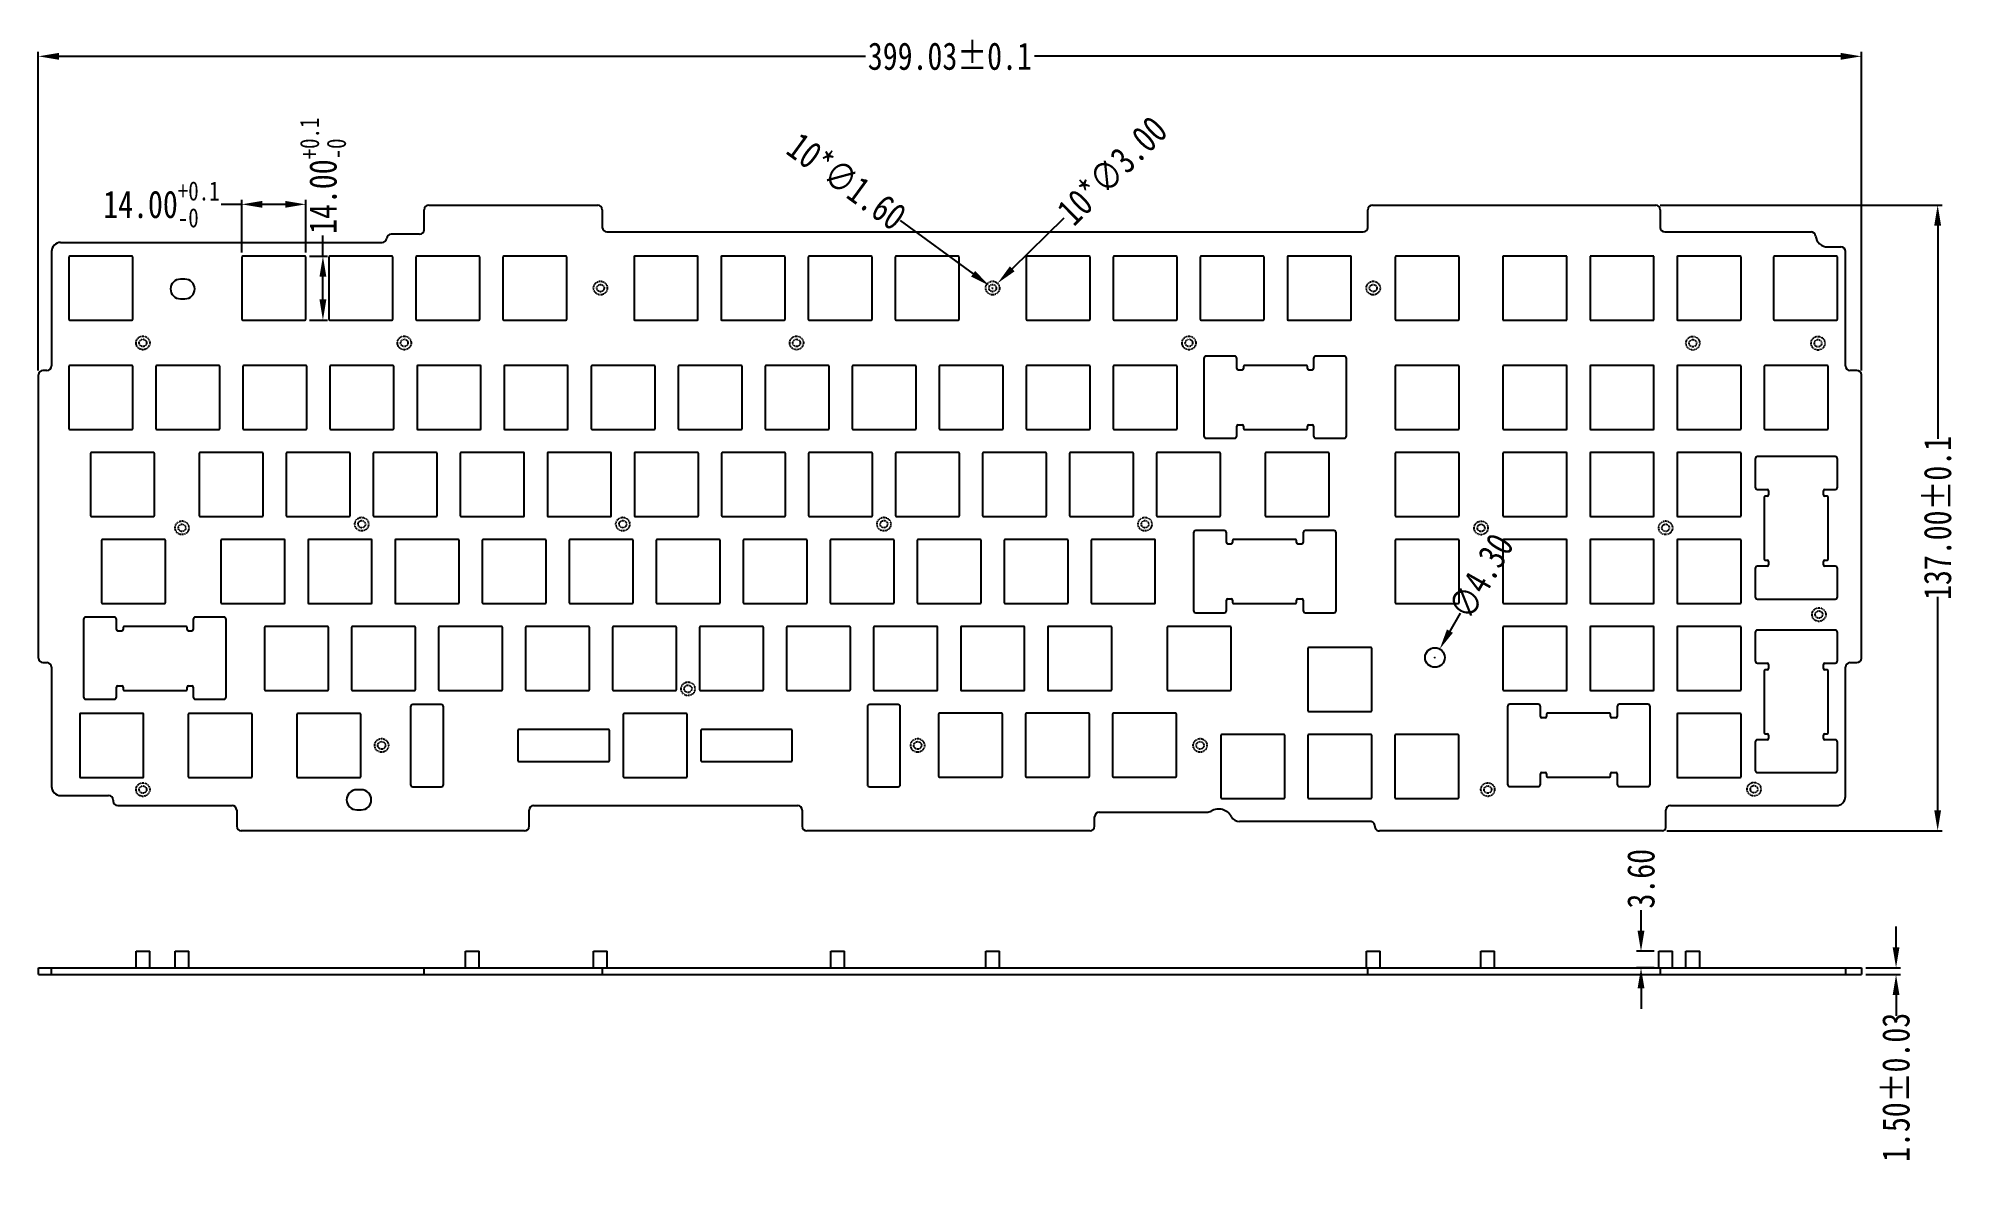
# Model space of a CAD drawing. Header units: inches. Extents: x 1519 to 1938, y 37 to 287.
import ezdxf

# ---------------------------------------------------------------- set-up
doc = ezdxf.new("R2010")
doc.units = ezdxf.units.IN
doc.header["$LTSCALE"] = 0.909449
doc.header["$MEASUREMENT"] = 0
doc.header["$PDMODE"] = 3
doc.header["$PDSIZE"] = 0.3125
doc.linetypes.add('HIDDEN', pattern=[0.2, 0.1, -0.1])
doc.linetypes.add('PHANTOM', pattern=[0.8, 0.45, -0.05, 0.1, -0.05, 0.1, -0.05])
doc.layers.get('0').update_dxf_attribs({"linetype": 'CONTINUOUS'})
doc.layers.get('Defpoints').update_dxf_attribs({"linetype": 'CONTINUOUS'})
doc.layers.add('DEFAULT_2', color=8, linetype='HIDDEN')
doc.layers.add('DEFAULT_3', color=7, linetype='PHANTOM')
doc.styles.get("Standard").update_dxf_attribs({"font": 'txt', "width": 0.8})
doc.dimstyles.get("Standard").update_dxf_attribs({"dimtxt": 6, "dimasz": 4.5, "dimexe": 1, "dimexo": 1, "dimgap": 0.09, "dimtad": 0, "dimzin": 1, "dimdsep": 46, "dimtxsty": 'Standard', "dimcen": 0.09, "dimclrd": 5, "dimclre": 5, "dimclrt": 1, "dimadec": 0, "dimazin": 0, "dimtp": 0.01, "dimtm": 0.01, "dimtfac": 1, "dimtofl": 0, "dimtmove": 0, "dimatfit": 3, "dimfxl": 1, "dimtolj": 1, "dimtzin": 4, "dimarcsym": 0})

msp = doc.modelspace()

# ---------------------------------------------------------------- blocks, each defined once
blk = doc.blocks.new('*D5')
at = {"layer": 'DEFAULT_3', "color": 3, "linetype": 'ByBlock', "lineweight": -2, "transparency": 16777216}
for p, q in [((1581.08, 239), (1581.08, 243.5)), ((1578.12, 239), (1582.08, 239)), ((1581.08, 229.5), (1581.08, 234.5)), ((1578.12, 225), (1582.08, 225))]:
    blk.add_line(p, q, dxfattribs=at)
at = {"layer": 'DEFAULT_3', "color": 3, "linetype": 'ByBlock', "transparency": 16777216}
for points in [[(1580.33, 234.5), (1581.83, 234.5), (1581.08, 239)], [(1580.33, 229.5), (1581.83, 229.5), (1581.08, 225)]]:
    blk.add_solid(points, dxfattribs=at)
at = {"layer": 'Defpoints', "color": 0, "linetype": 'ByBlock', "transparency": 16777216}
for p in [(1577.12, 239), (1581.08, 239), (1577.12, 225)]:
    blk.add_point(p, dxfattribs=at)
at = {"layer": 'DEFAULT_3', "color": 3, "linetype": 'ByBlock', "transparency": 16777216, "insert": (1581.08, 256.59), "char_height": 6, "attachment_point": 5, "rotation": 90}
blk.add_mtext('\\A1;14.00{\\H0.7x;\\S+0.1^ -0;}', dxfattribs=at)
blk = doc.blocks.new('*D6')
at = {"layer": 'DEFAULT_3', "color": 3, "linetype": 'ByBlock', "lineweight": -2, "transparency": 16777216}
for p, q in [((1563.32, 250.33), (1558.82, 250.33)), ((1563.32, 239.8), (1563.32, 251.33)), ((1572.82, 250.33), (1567.82, 250.33)), ((1577.32, 239.8), (1577.32, 251.33))]:
    blk.add_line(p, q, dxfattribs=at)
at = {"layer": 'DEFAULT_3', "color": 3, "linetype": 'ByBlock', "transparency": 16777216}
for points in [[(1567.82, 251.08), (1567.82, 249.58), (1563.32, 250.33)], [(1572.82, 251.08), (1572.82, 249.58), (1577.32, 250.33)]]:
    blk.add_solid(points, dxfattribs=at)
at = {"layer": 'Defpoints', "color": 0, "linetype": 'ByBlock', "transparency": 16777216}
for p in [(1563.32, 250.33), (1563.32, 238.8), (1577.32, 238.8)]:
    blk.add_point(p, dxfattribs=at)
at = {"layer": 'DEFAULT_3', "color": 3, "linetype": 'ByBlock', "transparency": 16777216, "insert": (1545.73, 250.33), "char_height": 6, "attachment_point": 5}
blk.add_mtext('\\A1;14.00{\\H0.7x;\\S+0.1^ -0;}', dxfattribs=at)
blk = doc.blocks.new('*D7')
at = {"layer": 'DEFAULT_3', "color": 3, "linetype": 'ByBlock', "lineweight": -2, "transparency": 16777216}
for p, q in [((1518.79, 213.97), (1518.79, 283.74)), ((1523.29, 282.74), (1699.82, 282.74)), ((1913.32, 282.74), (1736.8, 282.74)), ((1917.82, 213.97), (1917.82, 283.74))]:
    blk.add_line(p, q, dxfattribs=at)
at = {"layer": 'DEFAULT_3', "color": 3, "linetype": 'ByBlock', "transparency": 16777216}
for points in [[(1523.29, 283.49), (1523.29, 281.99), (1518.79, 282.74)], [(1913.32, 283.49), (1913.32, 281.99), (1917.82, 282.74)]]:
    blk.add_solid(points, dxfattribs=at)
at = {"layer": 'Defpoints', "color": 0, "linetype": 'ByBlock', "transparency": 16777216}
for p in [(1917.82, 282.74), (1518.79, 212.97), (1917.82, 212.97)]:
    blk.add_point(p, dxfattribs=at)
at = {"layer": 'DEFAULT_3', "color": 3, "linetype": 'ByBlock', "transparency": 16777216, "insert": (1718.31, 282.74), "char_height": 6, "attachment_point": 5}
blk.add_mtext('\\A1;399.03%%P0.1', dxfattribs=at)
blk = doc.blocks.new('*D8')
at = {"layer": 'DEFAULT_3', "color": 3, "linetype": 'ByBlock', "lineweight": -2, "transparency": 16777216}
for p, q in [((1707.42, 246.81), (1723.39, 235.13)), ((1727.58, 232), (1727.76, 232)), ((1727.67, 231.91), (1727.67, 232.09))]:
    blk.add_line(p, q, dxfattribs=at)
at = {"layer": 'DEFAULT_3', "color": 3, "linetype": 'ByBlock', "transparency": 16777216}
blk.add_solid([(1723.84, 235.73), (1722.95, 234.52), (1727.03, 232.47)], dxfattribs=at)
at = {"layer": 'Defpoints', "color": 0, "linetype": 'ByBlock', "transparency": 16777216}
for p in [(1727.03, 232.47), (1728.32, 231.53)]:
    blk.add_point(p, dxfattribs=at)
at = {"layer": 'DEFAULT_3', "color": 3, "linetype": 'ByBlock', "transparency": 16777216, "insert": (1695.72, 255.35), "char_height": 6, "attachment_point": 5, "rotation": 323.844}
blk.add_mtext('\\A1;10*∅1.60', dxfattribs=at)
blk = doc.blocks.new('*D9')
at = {"layer": 'DEFAULT_3', "color": 3, "linetype": 'ByBlock', "lineweight": -2, "transparency": 16777216}
for p, q in [((1743.22, 247.28), (1731.95, 236.21)), ((1727.58, 232), (1727.76, 232)), ((1727.67, 231.91), (1727.67, 232.09))]:
    blk.add_line(p, q, dxfattribs=at)
at = {"layer": 'DEFAULT_3', "color": 3, "linetype": 'ByBlock', "transparency": 16777216}
blk.add_solid([(1731.43, 236.74), (1732.48, 235.67), (1728.74, 233.05)], dxfattribs=at)
at = {"layer": 'Defpoints', "color": 0, "linetype": 'ByBlock', "transparency": 16777216}
for p in [(1726.6, 230.95), (1728.74, 233.05)]:
    blk.add_point(p, dxfattribs=at)
at = {"layer": 'DEFAULT_3', "color": 3, "linetype": 'ByBlock', "transparency": 16777216, "insert": (1753.84, 257.72), "char_height": 6, "attachment_point": 5, "rotation": 44.5072}
blk.add_mtext('\\A1;10*∅3.00', dxfattribs=at)
blk = doc.blocks.new('*D10')
at = {"layer": 'DEFAULT_3', "color": 3, "linetype": 'ByBlock', "lineweight": -2, "transparency": 16777216}
for p, q in [((1829.98, 160.8), (1827.76, 156.88)), ((1824.38, 151.1), (1824.56, 151.1)), ((1824.47, 151.01), (1824.47, 151.19))]:
    blk.add_line(p, q, dxfattribs=at)
at = {"layer": 'DEFAULT_3', "color": 3, "linetype": 'ByBlock', "transparency": 16777216}
blk.add_solid([(1827.11, 157.25), (1828.41, 156.51), (1825.54, 152.97)], dxfattribs=at)
at = {"layer": 'Defpoints', "color": 0, "linetype": 'ByBlock', "transparency": 16777216}
for p in [(1825.54, 152.97), (1823.41, 149.23)]:
    blk.add_point(p, dxfattribs=at)
at = {"layer": 'DEFAULT_3', "color": 3, "linetype": 'ByBlock', "transparency": 16777216, "insert": (1834.57, 168.87), "char_height": 6, "attachment_point": 5, "rotation": 60.3942}
blk.add_mtext('\\A1;∅4.30', dxfattribs=at)
blk = doc.blocks.new('*D11')
at = {"layer": 'DEFAULT_3', "color": 3, "linetype": 'ByBlock', "lineweight": -2, "transparency": 16777216}
for p, q in [((1873.81, 250.15), (1935.52, 250.15)), ((1934.52, 245.65), (1934.52, 198.95)), ((1934.52, 117.66), (1934.52, 164.37)), ((1875.26, 113.16), (1935.52, 113.16))]:
    blk.add_line(p, q, dxfattribs=at)
at = {"layer": 'DEFAULT_3', "color": 3, "linetype": 'ByBlock', "transparency": 16777216}
for points in [[(1933.77, 245.65), (1935.27, 245.65), (1934.52, 250.15)], [(1933.77, 117.66), (1935.27, 117.66), (1934.52, 113.16)]]:
    blk.add_solid(points, dxfattribs=at)
at = {"layer": 'Defpoints', "color": 0, "linetype": 'ByBlock', "transparency": 16777216}
for p in [(1872.81, 250.15), (1934.52, 250.15), (1874.26, 113.16)]:
    blk.add_point(p, dxfattribs=at)
at = {"layer": 'DEFAULT_3', "color": 3, "linetype": 'ByBlock', "transparency": 16777216, "insert": (1934.52, 181.66), "char_height": 6, "attachment_point": 5, "rotation": 90}
blk.add_mtext('\\A1;137.00%%P0.1', dxfattribs=at)
blk = doc.blocks.new('*D12')
at = {"layer": 'DEFAULT_3', "color": 3, "linetype": 'ByBlock', "lineweight": -2, "transparency": 16777216}
for p, q in [((1925.41, 87.67), (1925.41, 92.17)), ((1918.82, 83.17), (1926.41, 83.17)), ((1918.82, 81.67), (1926.41, 81.67)), ((1925.41, 77.17), (1925.41, 72.67))]:
    blk.add_line(p, q, dxfattribs=at)
at = {"layer": 'DEFAULT_3', "color": 3, "linetype": 'ByBlock', "transparency": 16777216}
for points in [[(1924.66, 87.67), (1926.16, 87.67), (1925.41, 83.17)], [(1924.66, 77.17), (1926.16, 77.17), (1925.41, 81.67)]]:
    blk.add_solid(points, dxfattribs=at)
at = {"layer": 'Defpoints', "color": 0, "linetype": 'ByBlock', "transparency": 16777216}
for p in [(1917.82, 83.17), (1917.82, 81.67), (1925.41, 81.67)]:
    blk.add_point(p, dxfattribs=at)
at = {"layer": 'DEFAULT_3', "color": 3, "linetype": 'ByBlock', "transparency": 16777216, "insert": (1925.41, 56.98), "char_height": 6, "attachment_point": 5, "rotation": 90}
blk.add_mtext('\\A1;1.50%%P0.03', dxfattribs=at)
blk = doc.blocks.new('*D13')
at = {"layer": 'DEFAULT_3', "color": 3, "linetype": 'ByBlock', "lineweight": -2, "transparency": 16777216}
for p, q in [((1869.59, 91.27), (1869.59, 95.77)), ((1872.47, 86.77), (1868.59, 86.77)), ((1872.47, 83.17), (1868.59, 83.17)), ((1869.59, 78.67), (1869.59, 74.17))]:
    blk.add_line(p, q, dxfattribs=at)
at = {"layer": 'DEFAULT_3', "color": 3, "linetype": 'ByBlock', "transparency": 16777216}
for points in [[(1868.84, 91.27), (1870.34, 91.27), (1869.59, 86.77)], [(1868.84, 78.67), (1870.34, 78.67), (1869.59, 83.17)]]:
    blk.add_solid(points, dxfattribs=at)
at = {"layer": 'Defpoints', "color": 0, "linetype": 'ByBlock', "transparency": 16777216}
for p in [(1869.59, 86.77), (1873.47, 86.77), (1873.47, 83.17)]:
    blk.add_point(p, dxfattribs=at)
at = {"layer": 'DEFAULT_3', "color": 3, "linetype": 'ByBlock', "transparency": 16777216, "insert": (1869.59, 102.66), "char_height": 6, "attachment_point": 5, "rotation": 90}
blk.add_mtext('\\A1;3.60', dxfattribs=at)

# ---------------------------------------------------------------- dimensions: what is measured, and where the dimension line sits
at = {"layer": 'DEFAULT_3', "linetype": 'ByBlock'}
for base, p1, p2, text, picture, middle in [((1917.824, 282.743), (1518.793, 212.974), (1917.824, 212.974), '<>%%P0.1', '*D7', (1718.309, 282.743)), ((1563.324, 250.331), (1577.324, 238.802), (1563.324, 238.802), '<>{\\H0.7x;\\S+0.1^ -0;}', '*D6', (1545.734, 250.331))]:
    dim = msp.add_linear_dim(base=base, p1=p1, p2=p2, text=text, dimstyle='Standard', override={"dimclrd": 3, "dimclre": 3, "dimclrt": 3, "dimtfillclr": 256}, dxfattribs=at)
    dim.commit()
    dim.dimension.update_dxf_attribs({"geometry": picture, "text_midpoint": middle})
dim = msp.add_linear_dim(base=(1581.08, 239.002), p1=(1577.124, 225.002), p2=(1577.124, 239.002), angle=90, text='<>{\\H0.7x;\\S+0.1^ -0;}', dimstyle='Standard', override={"dimclrd": 3, "dimclre": 3, "dimclrt": 3, "dimtfillclr": 256}, dxfattribs=at)
dim.commit()
dim.dimension.update_dxf_attribs({"geometry": '*D5', "text_midpoint": (1581.08, 256.592), "dimtype": 160})
for p1, p2, picture, middle in [((1726.604, 230.951), (1728.744, 233.054), '*D9', (1753.837, 257.719)), ((1728.32, 231.53), (1727.028, 232.474), '*D8', (1695.717, 255.354))]:
    dim = msp.add_diameter_dim_2p(p1=p1, p2=p2, text='10*<>', dimstyle='Standard', override={"dimclrd": 3, "dimclre": 3, "dimclrt": 3, "dimtfillclr": 256}, dxfattribs=at)
    dim.commit()
    dim.dimension.update_dxf_attribs({"geometry": picture, "text_midpoint": middle, "dimtype": 163})
for base, p1, p2, text, picture, middle in [((1934.52, 250.154), (1874.257, 113.158), (1872.807, 250.154), '<>%%P0.1', '*D11', (1934.52, 181.656)), ((1925.405, 81.675), (1917.824, 83.175), (1917.824, 81.675), '<>%%P0.03', '*D12', (1925.405, 56.985))]:
    dim = msp.add_linear_dim(base=base, p1=p1, p2=p2, angle=90, text=text, dimstyle='Standard', override={"dimclrd": 3, "dimclre": 3, "dimclrt": 3, "dimtfillclr": 256}, dxfattribs=at)
    dim.commit()
    dim.dimension.update_dxf_attribs({"geometry": picture, "text_midpoint": middle})
dim = msp.add_diameter_dim_2p(p1=(1823.412, 149.233), p2=(1825.536, 152.972), dimstyle='Standard', override={"dimclrd": 3, "dimclre": 3, "dimclrt": 3, "dimtfillclr": 256}, dxfattribs=at)
dim.commit()
dim.dimension.update_dxf_attribs({"geometry": '*D10', "text_midpoint": (1834.572, 168.874)})
dim = msp.add_linear_dim(base=(1869.591, 86.775), p1=(1873.474, 83.175), p2=(1873.474, 86.775), angle=90, dimstyle='Standard', override={"dimclrd": 3, "dimclre": 3, "dimclrt": 3, "dimtfillclr": 256}, dxfattribs=at)
dim.commit()
dim.dimension.update_dxf_attribs({"geometry": '*D13', "text_midpoint": (1869.591, 102.665)})

# ---------------------------------------------------------------- linework, layer by layer
at = {"color": 7, "linetype": 'Continuous'}
for p, q in [((1603.239, 244.784), (1603.239, 249.154)), ((1604.239, 250.154), (1641.239, 250.154)), ((1642.239, 249.154), (1642.239, 245.284)), ((1809.807, 245.284), (1809.807, 249.154)), ((1810.807, 250.154), (1872.807, 250.154)), ((1873.807, 249.154), (1873.807, 245.284)), ((1602.239, 243.784), (1596.037, 243.784)), ((1643.239, 244.284), (1808.807, 244.284)), ((1874.807, 244.284), (1906.796, 244.284)), ((1521.674, 239.984), (1521.674, 214.974)), ((1523.674, 241.984), (1594.047, 241.984)), ((1910.473, 241.002), (1913.324, 241.002)), ((1914.324, 214.974), (1914.324, 240.002)), ((1525.474, 238.802), (1525.474, 225.202)), ((1539.274, 239.002), (1525.674, 239.002)), ((1539.474, 225.202), (1539.474, 238.802)), ((1563.324, 238.802), (1563.324, 225.202)), ((1577.124, 239.002), (1563.524, 239.002)), ((1577.324, 225.202), (1577.324, 238.802)), ((1582.374, 238.802), (1582.374, 225.202)), ((1596.174, 239.002), (1582.574, 239.002)), ((1596.374, 225.202), (1596.374, 238.802)), ((1601.424, 238.802), (1601.424, 225.202)), ((1615.224, 239.002), (1601.624, 239.002)), ((1615.424, 225.202), (1615.424, 238.802)), ((1620.474, 238.802), (1620.474, 225.202)), ((1634.274, 239.002), (1620.674, 239.002)), ((1634.474, 225.202), (1634.474, 238.802)), ((1649.174, 238.802), (1649.174, 225.202)), ((1662.974, 239.002), (1649.374, 239.002)), ((1663.174, 225.202), (1663.174, 238.802)), ((1668.224, 238.802), (1668.224, 225.202)), ((1682.024, 239.002), (1668.424, 239.002)), ((1682.224, 225.202), (1682.224, 238.802)), ((1687.274, 238.802), (1687.274, 225.202)), ((1701.074, 239.002), (1687.474, 239.002)), ((1701.274, 225.202), (1701.274, 238.802)), ((1706.324, 238.802), (1706.324, 225.202)), ((1720.124, 239.002), (1706.524, 239.002)), ((1720.324, 225.202), (1720.324, 238.802)), ((1735.024, 238.802), (1735.024, 225.202)), ((1748.824, 239.002), (1735.224, 239.002)), ((1749.024, 225.202), (1749.024, 238.802)), ((1754.074, 238.802), (1754.074, 225.202)), ((1767.874, 239.002), (1754.274, 239.002)), ((1768.074, 225.202), (1768.074, 238.802)), ((1773.124, 238.802), (1773.124, 225.202)), ((1786.924, 239.002), (1773.324, 239.002)), ((1787.124, 225.202), (1787.124, 238.802)), ((1792.174, 238.802), (1792.174, 225.202)), ((1805.974, 239.002), (1792.374, 239.002)), ((1806.174, 225.202), (1806.174, 238.802)), ((1815.774, 238.802), (1815.774, 225.202)), ((1829.574, 239.002), (1815.974, 239.002)), ((1829.774, 225.202), (1829.774, 238.802)), ((1853.374, 239.002), (1839.374, 239.002)), ((1839.374, 239.002), (1839.374, 225.002)), ((1853.374, 225.002), (1853.374, 239.002)), ((1872.424, 239.002), (1858.424, 239.002)), ((1858.424, 239.002), (1858.424, 225.002)), ((1872.424, 225.002), (1872.424, 239.002)), ((1877.474, 238.802), (1877.474, 225.202)), ((1891.274, 239.002), (1877.674, 239.002)), ((1891.474, 225.202), (1891.474, 238.802)), ((1898.574, 238.802), (1898.574, 225.202)), ((1912.374, 239.002), (1898.774, 239.002)), ((1912.574, 225.202), (1912.574, 238.802)), ((1550.874, 233.952), (1549.874, 233.952)), ((1549.874, 229.652), (1550.874, 229.652)), ((1525.674, 225.002), (1539.274, 225.002)), ((1563.524, 225.002), (1577.124, 225.002)), ((1582.574, 225.002), (1596.174, 225.002)), ((1601.624, 225.002), (1615.224, 225.002)), ((1620.674, 225.002), (1634.274, 225.002)), ((1649.374, 225.002), (1662.974, 225.002)), ((1668.424, 225.002), (1682.024, 225.002)), ((1687.474, 225.002), (1701.074, 225.002)), ((1706.524, 225.002), (1720.124, 225.002)), ((1735.224, 225.002), (1748.824, 225.002)), ((1754.274, 225.002), (1767.874, 225.002)), ((1773.324, 225.002), (1786.924, 225.002)), ((1792.374, 225.002), (1805.974, 225.002)), ((1815.974, 225.002), (1829.574, 225.002)), ((1839.374, 225.002), (1853.374, 225.002)), ((1858.424, 225.002), (1872.424, 225.002)), ((1877.674, 225.002), (1891.274, 225.002)), ((1898.774, 225.002), (1912.374, 225.002)), ((1525.474, 214.852), (1525.474, 201.252)), ((1539.274, 215.052), (1525.674, 215.052)), ((1539.474, 201.252), (1539.474, 214.852)), ((1544.524, 214.852), (1544.524, 201.252)), ((1558.324, 215.052), (1544.724, 215.052)), ((1558.524, 201.252), (1558.524, 214.852)), ((1563.574, 214.852), (1563.574, 201.252)), ((1577.374, 215.052), (1563.774, 215.052)), ((1577.574, 201.252), (1577.574, 214.852)), ((1582.624, 214.852), (1582.624, 201.252)), ((1596.424, 215.052), (1582.824, 215.052)), ((1596.624, 201.252), (1596.624, 214.852)), ((1601.674, 214.852), (1601.674, 201.252)), ((1615.474, 215.052), (1601.874, 215.052)), ((1615.674, 201.252), (1615.674, 214.852)), ((1620.724, 214.852), (1620.724, 201.252)), ((1634.524, 215.052), (1620.924, 215.052)), ((1634.724, 201.252), (1634.724, 214.852)), ((1639.774, 214.852), (1639.774, 201.252)), ((1653.574, 215.052), (1639.974, 215.052)), ((1653.774, 201.252), (1653.774, 214.852)), ((1658.824, 214.852), (1658.824, 201.252)), ((1672.624, 215.052), (1659.024, 215.052)), ((1672.824, 201.252), (1672.824, 214.852)), ((1677.874, 214.852), (1677.874, 201.252)), ((1691.674, 215.052), (1678.074, 215.052)), ((1691.874, 201.252), (1691.874, 214.852)), ((1696.924, 214.852), (1696.924, 201.252)), ((1710.724, 215.052), (1697.124, 215.052)), ((1710.924, 201.252), (1710.924, 214.852)), ((1715.974, 214.852), (1715.974, 201.252)), ((1729.774, 215.052), (1716.174, 215.052)), ((1729.974, 201.252), (1729.974, 214.852)), ((1735.024, 214.852), (1735.024, 201.252)), ((1748.824, 215.052), (1735.224, 215.052)), ((1749.024, 201.252), (1749.024, 214.852)), ((1754.074, 214.852), (1754.074, 201.252)), ((1767.874, 215.052), (1754.274, 215.052)), ((1768.074, 201.252), (1768.074, 214.852)), ((1773.916, 216.611), (1773.916, 199.611)), ((1780.616, 217.111), (1774.416, 217.111)), ((1781.116, 214.352), (1781.116, 216.611)), ((1782.294, 214.052), (1781.416, 214.052)), ((1782.594, 214.852), (1782.594, 214.352)), ((1796.394, 215.052), (1782.794, 215.052)), ((1796.594, 214.352), (1796.594, 214.852)), ((1797.616, 214.052), (1796.894, 214.052)), ((1797.916, 216.611), (1797.916, 214.352)), ((1804.616, 217.111), (1798.416, 217.111)), ((1805.116, 199.611), (1805.116, 216.611)), ((1815.774, 214.852), (1815.774, 201.252)), ((1829.574, 215.052), (1815.974, 215.052)), ((1829.774, 201.252), (1829.774, 214.852)), ((1839.374, 214.852), (1839.374, 201.252)), ((1853.174, 215.052), (1839.574, 215.052)), ((1853.374, 201.252), (1853.374, 214.852)), ((1858.424, 214.852), (1858.424, 201.252)), ((1872.224, 215.052), (1858.624, 215.052)), ((1872.424, 201.252), (1872.424, 214.852)), ((1877.474, 214.852), (1877.474, 201.252)), ((1891.274, 215.052), (1877.674, 215.052)), ((1891.474, 201.252), (1891.474, 214.852)), ((1896.524, 214.852), (1896.524, 201.252)), ((1910.324, 215.052), (1896.724, 215.052)), ((1910.524, 201.252), (1910.524, 214.852)), ((1518.793, 150.974), (1518.793, 212.974)), ((1520.674, 213.974), (1519.793, 213.974)), ((1916.824, 213.974), (1915.324, 213.974)), ((1917.824, 150.974), (1917.824, 212.974)), ((1781.116, 199.611), (1781.116, 201.752)), ((1781.416, 202.052), (1782.294, 202.052)), ((1782.594, 201.752), (1782.594, 201.252)), ((1796.594, 201.252), (1796.594, 201.752)), ((1796.894, 202.052), (1797.616, 202.052)), ((1797.916, 201.752), (1797.916, 199.611)), ((1525.674, 201.052), (1539.274, 201.052)), ((1544.724, 201.052), (1558.324, 201.052)), ((1563.774, 201.052), (1577.374, 201.052)), ((1582.824, 201.052), (1596.424, 201.052)), ((1601.874, 201.052), (1615.474, 201.052)), ((1620.924, 201.052), (1634.524, 201.052)), ((1639.974, 201.052), (1653.574, 201.052)), ((1659.024, 201.052), (1672.624, 201.052)), ((1678.074, 201.052), (1691.674, 201.052)), ((1697.124, 201.052), (1710.724, 201.052)), ((1716.174, 201.052), (1729.774, 201.052)), ((1735.224, 201.052), (1748.824, 201.052)), ((1754.274, 201.052), (1767.874, 201.052)), ((1774.416, 199.111), (1780.616, 199.111)), ((1782.794, 201.052), (1796.394, 201.052)), ((1798.416, 199.111), (1804.616, 199.111)), ((1815.974, 201.052), (1829.574, 201.052)), ((1839.574, 201.052), (1853.174, 201.052)), ((1858.624, 201.052), (1872.224, 201.052)), ((1877.674, 201.052), (1891.274, 201.052)), ((1896.724, 201.052), (1910.324, 201.052)), ((1530.239, 195.802), (1530.239, 182.202)), ((1544.039, 196.002), (1530.439, 196.002)), ((1544.239, 182.202), (1544.239, 195.802)), ((1554.004, 195.802), (1554.004, 182.202)), ((1567.804, 196.002), (1554.204, 196.002)), ((1568.004, 182.202), (1568.004, 195.802)), ((1573.054, 195.802), (1573.054, 182.202)), ((1586.854, 196.002), (1573.254, 196.002)), ((1587.054, 182.202), (1587.054, 195.802)), ((1592.104, 195.802), (1592.104, 182.202)), ((1605.904, 196.002), (1592.304, 196.002)), ((1606.104, 182.202), (1606.104, 195.802)), ((1611.154, 195.802), (1611.154, 182.202)), ((1624.954, 196.002), (1611.354, 196.002)), ((1625.154, 182.202), (1625.154, 195.802)), ((1630.204, 195.802), (1630.204, 182.202)), ((1644.004, 196.002), (1630.404, 196.002)), ((1644.204, 182.202), (1644.204, 195.802)), ((1649.254, 195.802), (1649.254, 182.202)), ((1663.054, 196.002), (1649.454, 196.002)), ((1663.254, 182.202), (1663.254, 195.802)), ((1668.304, 195.802), (1668.304, 182.202)), ((1682.104, 196.002), (1668.504, 196.002)), ((1682.304, 182.202), (1682.304, 195.802)), ((1687.354, 195.802), (1687.354, 182.202)), ((1701.154, 196.002), (1687.554, 196.002)), ((1701.354, 182.202), (1701.354, 195.802)), ((1706.404, 195.802), (1706.404, 182.202)), ((1720.204, 196.002), (1706.604, 196.002)), ((1720.404, 182.202), (1720.404, 195.802)), ((1725.454, 195.802), (1725.454, 182.202)), ((1739.254, 196.002), (1725.654, 196.002)), ((1739.454, 182.202), (1739.454, 195.802)), ((1744.504, 195.802), (1744.504, 182.202)), ((1758.304, 196.002), (1744.704, 196.002)), ((1758.504, 182.202), (1758.504, 195.802)), ((1763.554, 195.802), (1763.554, 182.202)), ((1777.354, 196.002), (1763.754, 196.002)), ((1777.554, 182.202), (1777.554, 195.802)), ((1787.324, 195.802), (1787.324, 182.202)), ((1801.124, 196.002), (1787.524, 196.002)), ((1801.324, 182.202), (1801.324, 195.802)), ((1815.774, 195.802), (1815.774, 182.202)), ((1829.574, 196.002), (1815.974, 196.002)), ((1829.774, 182.202), (1829.774, 195.802)), ((1839.374, 195.802), (1839.374, 182.202)), ((1853.174, 196.002), (1839.574, 196.002)), ((1853.374, 182.202), (1853.374, 195.802)), ((1858.424, 195.802), (1858.424, 182.202)), ((1872.224, 196.002), (1858.624, 196.002)), ((1872.424, 182.202), (1872.424, 195.802)), ((1877.474, 195.802), (1877.474, 182.202)), ((1891.274, 196.002), (1877.674, 196.002)), ((1891.474, 182.202), (1891.474, 195.802)), ((1894.583, 194.593), (1894.583, 188.393)), ((1912.083, 195.093), (1895.083, 195.093)), ((1912.583, 188.393), (1912.583, 194.593)), ((1895.083, 187.893), (1897.224, 187.893)), ((1896.524, 186.215), (1896.524, 172.615)), ((1897.224, 186.415), (1896.724, 186.415)), ((1897.524, 187.593), (1897.524, 186.715)), ((1909.524, 186.715), (1909.524, 187.593)), ((1909.824, 187.893), (1912.083, 187.893)), ((1910.324, 186.415), (1909.824, 186.415)), ((1910.524, 172.615), (1910.524, 186.215)), ((1530.439, 182.002), (1544.039, 182.002)), ((1554.204, 182.002), (1567.804, 182.002)), ((1573.254, 182.002), (1586.854, 182.002)), ((1592.304, 182.002), (1605.904, 182.002)), ((1611.354, 182.002), (1624.954, 182.002)), ((1630.404, 182.002), (1644.004, 182.002)), ((1649.454, 182.002), (1663.054, 182.002)), ((1668.504, 182.002), (1682.104, 182.002)), ((1687.554, 182.002), (1701.154, 182.002)), ((1706.604, 182.002), (1720.204, 182.002)), ((1725.654, 182.002), (1739.254, 182.002)), ((1744.704, 182.002), (1758.304, 182.002)), ((1763.754, 182.002), (1777.354, 182.002)), ((1787.524, 182.002), (1801.124, 182.002)), ((1815.974, 182.002), (1829.574, 182.002)), ((1839.574, 182.002), (1853.174, 182.002)), ((1858.624, 182.002), (1872.224, 182.002)), ((1877.674, 182.002), (1891.274, 182.002)), ((1532.624, 176.752), (1532.624, 163.152)), ((1546.424, 176.952), (1532.824, 176.952)), ((1546.624, 163.152), (1546.624, 176.752)), ((1558.769, 176.752), (1558.769, 163.152)), ((1572.569, 176.952), (1558.969, 176.952)), ((1572.769, 163.152), (1572.769, 176.752)), ((1577.819, 176.752), (1577.819, 163.152)), ((1591.619, 176.952), (1578.019, 176.952)), ((1591.819, 163.152), (1591.819, 176.752)), ((1596.869, 176.752), (1596.869, 163.152)), ((1610.669, 176.952), (1597.069, 176.952)), ((1610.869, 163.152), (1610.869, 176.752)), ((1615.919, 176.752), (1615.919, 163.152)), ((1629.719, 176.952), (1616.119, 176.952)), ((1629.919, 163.152), (1629.919, 176.752)), ((1634.969, 176.752), (1634.969, 163.152)), ((1648.769, 176.952), (1635.169, 176.952)), ((1648.969, 163.152), (1648.969, 176.752)), ((1654.019, 176.752), (1654.019, 163.152)), ((1667.819, 176.952), (1654.219, 176.952)), ((1668.019, 163.152), (1668.019, 176.752)), ((1673.069, 176.752), (1673.069, 163.152)), ((1686.869, 176.952), (1673.269, 176.952)), ((1687.069, 163.152), (1687.069, 176.752)), ((1692.119, 176.752), (1692.119, 163.152)), ((1705.919, 176.952), (1692.319, 176.952)), ((1706.119, 163.152), (1706.119, 176.752)), ((1711.169, 176.752), (1711.169, 163.152)), ((1724.969, 176.952), (1711.369, 176.952)), ((1725.169, 163.152), (1725.169, 176.752)), ((1730.219, 176.752), (1730.219, 163.152)), ((1744.019, 176.952), (1730.419, 176.952)), ((1744.219, 163.152), (1744.219, 176.752)), ((1749.269, 176.752), (1749.269, 163.152)), ((1763.069, 176.952), (1749.469, 176.952)), ((1763.269, 163.152), (1763.269, 176.752)), ((1771.657, 178.394), (1771.657, 161.394)), ((1778.357, 178.894), (1772.157, 178.894)), ((1778.857, 176.252), (1778.857, 178.394)), ((1780.179, 176.752), (1780.179, 176.252)), ((1793.979, 176.952), (1780.379, 176.952)), ((1794.179, 176.252), (1794.179, 176.752)), ((1795.657, 178.394), (1795.657, 176.252)), ((1802.357, 178.894), (1796.157, 178.894)), ((1802.857, 161.394), (1802.857, 178.394)), ((1815.774, 176.752), (1815.774, 163.152)), ((1829.574, 176.952), (1815.974, 176.952)), ((1829.774, 163.152), (1829.774, 176.752)), ((1839.374, 176.752), (1839.374, 163.152)), ((1853.174, 176.952), (1839.574, 176.952)), ((1853.374, 163.152), (1853.374, 176.752)), ((1858.424, 176.752), (1858.424, 163.152)), ((1872.224, 176.952), (1858.624, 176.952)), ((1872.424, 163.152), (1872.424, 176.752)), ((1877.474, 176.752), (1877.474, 163.152)), ((1891.274, 176.952), (1877.674, 176.952)), ((1891.474, 163.152), (1891.474, 176.752)), ((1779.879, 175.952), (1779.157, 175.952)), ((1795.357, 175.952), (1794.479, 175.952)), ((1896.724, 172.415), (1897.224, 172.415)), ((1897.524, 172.115), (1897.524, 171.393)), ((1909.524, 171.393), (1909.524, 172.115)), ((1909.824, 172.415), (1910.324, 172.415)), ((1894.583, 170.593), (1894.583, 164.393)), ((1897.224, 171.093), (1895.083, 171.093)), ((1912.083, 171.093), (1909.824, 171.093)), ((1912.583, 164.393), (1912.583, 170.593)), ((1779.157, 163.952), (1779.879, 163.952)), ((1794.479, 163.952), (1795.357, 163.952)), ((1895.083, 163.893), (1912.083, 163.893)), ((1535.396, 159.961), (1529.196, 159.961)), ((1532.824, 162.952), (1546.424, 162.952)), ((1559.396, 159.961), (1553.196, 159.961)), ((1558.969, 162.952), (1572.569, 162.952)), ((1578.019, 162.952), (1591.619, 162.952)), ((1597.069, 162.952), (1610.669, 162.952)), ((1616.119, 162.952), (1629.719, 162.952)), ((1635.169, 162.952), (1648.769, 162.952)), ((1654.219, 162.952), (1667.819, 162.952)), ((1673.269, 162.952), (1686.869, 162.952)), ((1692.319, 162.952), (1705.919, 162.952)), ((1711.369, 162.952), (1724.969, 162.952)), ((1730.419, 162.952), (1744.019, 162.952)), ((1749.469, 162.952), (1763.069, 162.952)), ((1772.157, 160.894), (1778.357, 160.894)), ((1778.857, 161.394), (1778.857, 163.652)), ((1780.179, 163.652), (1780.179, 163.152)), ((1780.379, 162.952), (1793.979, 162.952)), ((1794.179, 163.152), (1794.179, 163.652)), ((1795.657, 163.652), (1795.657, 161.394)), ((1796.157, 160.894), (1802.357, 160.894)), ((1815.974, 162.952), (1829.574, 162.952)), ((1839.574, 162.952), (1853.174, 162.952)), ((1858.624, 162.952), (1872.224, 162.952)), ((1877.674, 162.952), (1891.274, 162.952)), ((1528.696, 159.461), (1528.696, 142.461)), ((1535.896, 157.202), (1535.896, 159.461)), ((1537.074, 156.902), (1536.196, 156.902)), ((1537.374, 157.702), (1537.374, 157.202)), ((1551.174, 157.902), (1537.574, 157.902)), ((1551.374, 157.202), (1551.374, 157.702)), ((1552.396, 156.902), (1551.674, 156.902)), ((1552.696, 159.461), (1552.696, 157.202)), ((1559.896, 142.461), (1559.896, 159.461)), ((1568.279, 157.702), (1568.279, 144.102)), ((1582.079, 157.902), (1568.479, 157.902)), ((1582.279, 144.102), (1582.279, 157.702)), ((1587.329, 157.702), (1587.329, 144.102)), ((1601.129, 157.902), (1587.529, 157.902)), ((1601.329, 144.102), (1601.329, 157.702)), ((1606.379, 157.702), (1606.379, 144.102)), ((1620.179, 157.902), (1606.579, 157.902)), ((1620.379, 144.102), (1620.379, 157.702)), ((1625.429, 157.702), (1625.429, 144.102)), ((1639.229, 157.902), (1625.629, 157.902)), ((1639.429, 144.102), (1639.429, 157.702)), ((1644.479, 157.702), (1644.479, 144.102)), ((1658.279, 157.902), (1644.679, 157.902)), ((1658.479, 144.102), (1658.479, 157.702)), ((1663.529, 157.702), (1663.529, 144.102)), ((1677.329, 157.902), (1663.729, 157.902)), ((1677.529, 144.102), (1677.529, 157.702)), ((1682.579, 157.702), (1682.579, 144.102)), ((1696.379, 157.902), (1682.779, 157.902)), ((1696.579, 144.102), (1696.579, 157.702)), ((1701.629, 157.702), (1701.629, 144.102)), ((1715.429, 157.902), (1701.829, 157.902)), ((1715.629, 144.102), (1715.629, 157.702)), ((1720.679, 157.702), (1720.679, 144.102)), ((1734.479, 157.902), (1720.879, 157.902)), ((1734.679, 144.102), (1734.679, 157.702)), ((1739.729, 157.702), (1739.729, 144.102)), ((1753.529, 157.902), (1739.929, 157.902)), ((1753.729, 144.102), (1753.729, 157.702)), ((1765.879, 157.702), (1765.879, 144.102)), ((1779.679, 157.902), (1766.079, 157.902)), ((1779.879, 144.102), (1779.879, 157.702)), ((1839.374, 157.702), (1839.374, 144.102)), ((1853.174, 157.902), (1839.574, 157.902)), ((1853.374, 144.102), (1853.374, 157.702)), ((1858.424, 157.702), (1858.424, 144.102)), ((1872.224, 157.902), (1858.624, 157.902)), ((1872.424, 144.102), (1872.424, 157.702)), ((1877.474, 157.702), (1877.474, 144.102)), ((1891.274, 157.902), (1877.674, 157.902)), ((1891.474, 144.102), (1891.474, 157.702)), ((1894.583, 156.593), (1894.583, 150.393)), ((1912.083, 157.093), (1895.083, 157.093)), ((1912.583, 150.393), (1912.583, 156.593)), ((1796.684, 153.067), (1796.684, 139.467)), ((1810.484, 153.267), (1796.884, 153.267)), ((1810.684, 139.467), (1810.684, 153.067)), ((1519.793, 149.974), (1520.674, 149.974)), ((1521.674, 148.974), (1521.674, 122.883)), ((1895.083, 149.893), (1897.224, 149.893)), ((1896.524, 148.215), (1896.524, 134.615)), ((1897.224, 148.415), (1896.724, 148.415)), ((1897.524, 149.593), (1897.524, 148.715)), ((1909.524, 148.715), (1909.524, 149.593)), ((1909.824, 149.893), (1912.083, 149.893)), ((1910.324, 148.415), (1909.824, 148.415)), ((1910.524, 134.615), (1910.524, 148.215)), ((1914.324, 120.683), (1914.324, 148.974)), ((1915.324, 149.974), (1916.824, 149.974)), ((1535.896, 142.461), (1535.896, 144.602)), ((1536.196, 144.902), (1537.074, 144.902)), ((1537.374, 144.602), (1537.374, 144.102)), ((1537.574, 143.902), (1551.174, 143.902)), ((1551.374, 144.102), (1551.374, 144.602)), ((1551.674, 144.902), (1552.396, 144.902)), ((1552.696, 144.602), (1552.696, 142.461)), ((1568.479, 143.902), (1582.079, 143.902)), ((1587.529, 143.902), (1601.129, 143.902)), ((1606.579, 143.902), (1620.179, 143.902)), ((1625.629, 143.902), (1639.229, 143.902)), ((1644.679, 143.902), (1658.279, 143.902)), ((1663.729, 143.902), (1677.329, 143.902)), ((1682.779, 143.902), (1696.379, 143.902)), ((1701.829, 143.902), (1715.429, 143.902)), ((1720.879, 143.902), (1734.479, 143.902)), ((1739.929, 143.902), (1753.529, 143.902)), ((1766.079, 143.902), (1779.679, 143.902)), ((1839.574, 143.902), (1853.174, 143.902)), ((1858.624, 143.902), (1872.224, 143.902)), ((1877.674, 143.902), (1891.274, 143.902)), ((1527.844, 138.652), (1527.844, 125.052)), ((1541.644, 138.852), (1528.044, 138.852)), ((1529.196, 141.961), (1535.396, 141.961)), ((1541.844, 125.052), (1541.844, 138.652)), ((1551.609, 138.652), (1551.609, 125.052)), ((1565.409, 138.852), (1551.809, 138.852)), ((1553.196, 141.961), (1559.396, 141.961)), ((1565.609, 125.052), (1565.609, 138.652)), ((1575.374, 138.652), (1575.374, 125.052)), ((1589.174, 138.852), (1575.574, 138.852)), ((1589.374, 125.052), (1589.374, 138.652)), ((1600.257, 140.294), (1600.257, 123.294)), ((1606.957, 140.794), (1600.757, 140.794)), ((1607.457, 123.294), (1607.457, 140.294)), ((1646.779, 138.652), (1646.779, 125.052)), ((1660.579, 138.852), (1646.979, 138.852)), ((1660.779, 125.052), (1660.779, 138.652)), ((1700.257, 140.294), (1700.257, 123.294)), ((1706.957, 140.794), (1700.757, 140.794)), ((1707.457, 123.294), (1707.457, 140.294)), ((1715.804, 138.702), (1715.804, 125.102)), ((1729.604, 138.902), (1716.004, 138.902)), ((1729.804, 125.102), (1729.804, 138.702)), ((1734.854, 138.702), (1734.854, 125.102)), ((1748.654, 138.902), (1735.054, 138.902)), ((1748.854, 125.102), (1748.854, 138.702)), ((1753.904, 138.702), (1753.904, 125.102)), ((1767.704, 138.902), (1754.104, 138.902)), ((1767.904, 125.102), (1767.904, 138.702)), ((1796.884, 139.267), (1810.484, 139.267)), ((1840.377, 140.352), (1840.377, 123.352)), ((1847.077, 140.852), (1840.877, 140.852)), ((1847.577, 138.211), (1847.577, 140.352)), ((1848.899, 138.711), (1848.899, 138.211)), ((1862.699, 138.911), (1849.099, 138.911)), ((1862.899, 138.211), (1862.899, 138.711)), ((1864.377, 140.352), (1864.377, 138.211)), ((1871.077, 140.852), (1864.877, 140.852)), ((1871.577, 123.352), (1871.577, 140.352)), ((1877.474, 138.652), (1877.474, 125.052)), ((1891.274, 138.852), (1877.674, 138.852)), ((1891.474, 125.052), (1891.474, 138.652)), ((1623.779, 135.152), (1623.779, 128.552)), ((1643.579, 135.352), (1623.979, 135.352)), ((1643.779, 128.552), (1643.779, 135.152)), ((1663.779, 135.152), (1663.779, 128.552)), ((1683.579, 135.352), (1663.979, 135.352)), ((1683.779, 128.552), (1683.779, 135.152)), ((1848.599, 137.911), (1847.877, 137.911)), ((1864.077, 137.911), (1863.199, 137.911)), ((1896.724, 134.415), (1897.224, 134.415)), ((1909.824, 134.415), (1910.324, 134.415)), ((1777.634, 134.017), (1777.634, 120.417)), ((1791.434, 134.217), (1777.834, 134.217)), ((1791.634, 120.417), (1791.634, 134.017)), ((1796.684, 134.017), (1796.684, 120.417)), ((1810.484, 134.217), (1796.884, 134.217)), ((1810.684, 120.417), (1810.684, 134.017)), ((1815.734, 134.017), (1815.734, 120.417)), ((1829.534, 134.217), (1815.934, 134.217)), ((1829.734, 120.417), (1829.734, 134.017)), ((1894.583, 132.593), (1894.583, 126.393)), ((1897.224, 133.093), (1895.083, 133.093)), ((1897.524, 134.115), (1897.524, 133.393)), ((1909.524, 133.393), (1909.524, 134.115)), ((1912.083, 133.093), (1909.824, 133.093)), ((1912.583, 126.393), (1912.583, 132.593)), ((1623.979, 128.352), (1643.579, 128.352)), ((1663.979, 128.352), (1683.579, 128.352)), ((1847.877, 125.911), (1848.599, 125.911)), ((1863.199, 125.911), (1864.077, 125.911)), ((1528.044, 124.852), (1541.644, 124.852)), ((1551.809, 124.852), (1565.409, 124.852)), ((1575.574, 124.852), (1589.174, 124.852)), ((1589.474, 122.152), (1588.474, 122.152)), ((1600.757, 122.794), (1606.957, 122.794)), ((1646.979, 124.852), (1660.579, 124.852)), ((1700.757, 122.794), (1706.957, 122.794)), ((1716.004, 124.902), (1729.604, 124.902)), ((1735.054, 124.902), (1748.654, 124.902)), ((1754.104, 124.902), (1767.704, 124.902)), ((1840.877, 122.852), (1847.077, 122.852)), ((1847.577, 123.352), (1847.577, 125.611)), ((1848.899, 125.611), (1848.899, 125.111)), ((1849.099, 124.911), (1862.699, 124.911)), ((1862.899, 125.111), (1862.899, 125.611)), ((1864.377, 125.611), (1864.377, 123.352)), ((1864.877, 122.852), (1871.077, 122.852)), ((1877.674, 124.852), (1891.274, 124.852)), ((1895.083, 125.893), (1912.083, 125.893)), ((1523.674, 120.883), (1534.174, 120.883)), ((1535.174, 119.883), (1535.174, 119.683)), ((1536.174, 118.683), (1561.207, 118.683)), ((1562.207, 117.683), (1562.207, 114.158)), ((1588.474, 117.752), (1589.474, 117.752)), ((1626.207, 114.158), (1626.207, 117.683)), ((1627.207, 118.683), (1684.999, 118.683)), ((1685.999, 117.683), (1685.999, 114.158)), ((1777.834, 120.217), (1791.434, 120.217)), ((1796.884, 120.217), (1810.484, 120.217)), ((1815.934, 120.217), (1829.534, 120.217)), ((1875.007, 113.908), (1875.007, 117.683)), ((1876.007, 118.683), (1912.324, 118.683)), ((1749.999, 114.158), (1749.999, 116.222)), ((1750.999, 117.222), (1774.508, 117.222)), ((1810.314, 115.183), (1781.711, 115.183)), ((1625.207, 113.158), (1563.207, 113.158)), ((1748.999, 113.158), (1686.999, 113.158)), ((1874.257, 113.158), (1812.314, 113.158)), ((1540.174, 83.175), (1540.174, 86.775)), ((1540.174, 86.775), (1543.174, 86.775)), ((1543.174, 83.175), (1543.174, 86.775)), ((1548.739, 83.175), (1548.739, 86.775)), ((1548.739, 86.775), (1551.739, 86.775)), ((1551.739, 83.175), (1551.739, 86.775)), ((1612.279, 83.175), (1612.279, 86.775)), ((1612.279, 86.775), (1615.279, 86.775)), ((1615.279, 83.175), (1615.279, 86.775)), ((1640.324, 83.175), (1640.324, 86.775)), ((1640.324, 86.775), (1643.324, 86.775)), ((1643.324, 83.175), (1643.324, 86.775)), ((1692.279, 83.175), (1692.279, 86.775)), ((1692.279, 86.775), (1695.279, 86.775)), ((1695.279, 83.175), (1695.279, 86.775)), ((1726.174, 83.175), (1726.174, 86.775)), ((1726.174, 86.775), (1729.174, 86.775)), ((1729.174, 83.175), (1729.174, 86.775)), ((1809.474, 86.775), (1812.474, 86.775)), ((1809.474, 83.175), (1809.474, 86.775)), ((1812.474, 83.175), (1812.474, 86.775)), ((1834.552, 86.775), (1837.552, 86.775)), ((1834.552, 83.175), (1834.552, 86.775)), ((1837.552, 83.175), (1837.552, 86.775)), ((1873.474, 86.775), (1876.474, 86.775)), ((1873.474, 83.175), (1873.474, 86.775)), ((1876.474, 83.175), (1876.474, 86.775)), ((1879.433, 86.775), (1882.433, 86.775)), ((1879.433, 83.175), (1879.433, 86.775)), ((1882.433, 83.175), (1882.433, 86.775)), ((1518.793, 81.675), (1518.793, 83.175)), ((1518.793, 83.175), (1917.824, 83.175)), ((1518.793, 81.675), (1917.824, 81.675)), ((1521.674, 81.675), (1521.674, 83.175)), ((1603.239, 81.675), (1603.239, 83.175)), ((1642.239, 83.175), (1642.239, 81.675)), ((1809.807, 81.675), (1809.807, 83.175)), ((1873.807, 83.175), (1873.807, 81.675)), ((1914.324, 83.175), (1914.324, 81.675)), ((1917.824, 83.175), (1917.824, 81.675))]:
    msp.add_line(p, q, dxfattribs=at)
msp.add_circle((1824.474, 151.102), 2.15, dxfattribs=at)
for centre, radius, start, end in [((1604.239, 249.154), 1, 90, 180), ((1641.239, 249.154), 1, 0, 90), ((1810.807, 249.154), 1, 90, 180), ((1872.807, 249.154), 1, 0, 90), ((1596.037, 242.784), 1, 90, 174.24882), ((1602.239, 244.784), 1, 270, 0), ((1643.239, 245.284), 1, 180, 270), ((1808.807, 245.284), 1, 270, 0), ((1874.807, 245.284), 1, 180, 270), ((1906.796, 243.284), 1, 6.4955, 90), ((1523.674, 239.984), 2, 90, 180), ((1594.047, 242.984), 1, 270, 354.24882), ((1910.473, 243.702), 2.7, 186.4955, 270), ((1913.324, 240.002), 1, 0, 90), ((1525.674, 238.802), 0.2, 90, 180), ((1539.274, 238.802), 0.2, 0, 90), ((1563.524, 238.802), 0.2, 90, 180), ((1577.124, 238.802), 0.2, 0, 90), ((1582.574, 238.802), 0.2, 90, 180), ((1596.174, 238.802), 0.2, 0, 90), ((1601.624, 238.802), 0.2, 90, 180), ((1615.224, 238.802), 0.2, 0, 90), ((1620.674, 238.802), 0.2, 90, 180), ((1634.274, 238.802), 0.2, 0, 90), ((1649.374, 238.802), 0.2, 90, 180), ((1662.974, 238.802), 0.2, 0, 90), ((1668.424, 238.802), 0.2, 90, 180), ((1682.024, 238.802), 0.2, 0, 90), ((1687.474, 238.802), 0.2, 90, 180), ((1701.074, 238.802), 0.2, 0, 90), ((1706.524, 238.802), 0.2, 90, 180), ((1720.124, 238.802), 0.2, 0, 90), ((1735.224, 238.802), 0.2, 90, 180), ((1748.824, 238.802), 0.2, 0, 90), ((1754.274, 238.802), 0.2, 90, 180), ((1767.874, 238.802), 0.2, 0, 90), ((1773.324, 238.802), 0.2, 90, 180), ((1786.924, 238.802), 0.2, 0, 90), ((1792.374, 238.802), 0.2, 90, 180), ((1805.974, 238.802), 0.2, 0, 90), ((1815.974, 238.802), 0.2, 90, 180), ((1829.574, 238.802), 0.2, 0, 90), ((1877.674, 238.802), 0.2, 90, 180), ((1891.274, 238.802), 0.2, 0, 90), ((1898.774, 238.802), 0.2, 90, 180), ((1912.374, 238.802), 0.2, 0, 90), ((1549.874, 231.802), 2.15, 90, 270), ((1550.874, 231.802), 2.15, 270, 90), ((1525.674, 225.202), 0.2, 180, 270), ((1539.274, 225.202), 0.2, 270, 0), ((1563.524, 225.202), 0.2, 180, 270), ((1577.124, 225.202), 0.2, 270, 0), ((1582.574, 225.202), 0.2, 180, 270), ((1596.174, 225.202), 0.2, 270, 0), ((1601.624, 225.202), 0.2, 180, 270), ((1615.224, 225.202), 0.2, 270, 0), ((1620.674, 225.202), 0.2, 180, 270), ((1634.274, 225.202), 0.2, 270, 0), ((1649.374, 225.202), 0.2, 180, 270), ((1662.974, 225.202), 0.2, 270, 0), ((1668.424, 225.202), 0.2, 180, 270), ((1682.024, 225.202), 0.2, 270, 0), ((1687.474, 225.202), 0.2, 180, 270), ((1701.074, 225.202), 0.2, 270, 0), ((1706.524, 225.202), 0.2, 180, 270), ((1720.124, 225.202), 0.2, 270, 0), ((1735.224, 225.202), 0.2, 180, 270), ((1748.824, 225.202), 0.2, 270, 0), ((1754.274, 225.202), 0.2, 180, 270), ((1767.874, 225.202), 0.2, 270, 0), ((1773.324, 225.202), 0.2, 180, 270), ((1786.924, 225.202), 0.2, 270, 0), ((1792.374, 225.202), 0.2, 180, 270), ((1805.974, 225.202), 0.2, 270, 0), ((1815.974, 225.202), 0.2, 180, 270), ((1829.574, 225.202), 0.2, 270, 0), ((1877.674, 225.202), 0.2, 180, 270), ((1891.274, 225.202), 0.2, 270, 0), ((1898.774, 225.202), 0.2, 180, 270), ((1912.374, 225.202), 0.2, 270, 0), ((1520.674, 214.974), 1, 270, 0), ((1525.674, 214.852), 0.2, 90, 180), ((1539.274, 214.852), 0.2, 0, 90), ((1544.724, 214.852), 0.2, 90, 180), ((1558.324, 214.852), 0.2, 0, 90), ((1563.774, 214.852), 0.2, 90, 180), ((1577.374, 214.852), 0.2, 0, 90), ((1582.824, 214.852), 0.2, 90, 180), ((1596.424, 214.852), 0.2, 0, 90), ((1601.874, 214.852), 0.2, 90, 180), ((1615.474, 214.852), 0.2, 0, 90), ((1620.924, 214.852), 0.2, 90, 180), ((1634.524, 214.852), 0.2, 0, 90), ((1639.974, 214.852), 0.2, 90, 180), ((1653.574, 214.852), 0.2, 0, 90), ((1659.024, 214.852), 0.2, 90, 180), ((1672.624, 214.852), 0.2, 0, 90), ((1678.074, 214.852), 0.2, 90, 180), ((1691.674, 214.852), 0.2, 0, 90), ((1697.124, 214.852), 0.2, 90, 180), ((1710.724, 214.852), 0.2, 0, 90), ((1716.174, 214.852), 0.2, 90, 180), ((1729.774, 214.852), 0.2, 0, 90), ((1735.224, 214.852), 0.2, 90, 180), ((1748.824, 214.852), 0.2, 0, 90), ((1754.274, 214.852), 0.2, 90, 180), ((1767.874, 214.852), 0.2, 0, 90), ((1774.416, 216.611), 0.5, 90, 180), ((1780.616, 216.611), 0.5, 0, 90), ((1781.416, 214.352), 0.3, 180, 270), ((1782.294, 214.352), 0.3, 270, 0), ((1782.794, 214.852), 0.2, 90, 180), ((1796.394, 214.852), 0.2, 0, 90), ((1796.894, 214.352), 0.3, 180, 270), ((1797.616, 214.352), 0.3, 270, 0), ((1798.416, 216.611), 0.5, 90, 180), ((1804.616, 216.611), 0.5, 0, 90), ((1815.974, 214.852), 0.2, 90, 180), ((1829.574, 214.852), 0.2, 0, 90), ((1839.574, 214.852), 0.2, 90, 180), ((1853.174, 214.852), 0.2, 0, 90), ((1858.624, 214.852), 0.2, 90, 180), ((1872.224, 214.852), 0.2, 0, 90), ((1877.674, 214.852), 0.2, 90, 180), ((1891.274, 214.852), 0.2, 0, 90), ((1896.724, 214.852), 0.2, 90, 180), ((1910.324, 214.852), 0.2, 0, 90), ((1915.324, 214.974), 1, 180, 270), ((1519.793, 212.974), 1, 90, 180), ((1916.824, 212.974), 1, 0, 90), ((1781.416, 201.752), 0.3, 90, 180), ((1782.294, 201.752), 0.3, 0, 90), ((1796.894, 201.752), 0.3, 90, 180), ((1797.616, 201.752), 0.3, 0, 90), ((1525.674, 201.252), 0.2, 180, 270), ((1539.274, 201.252), 0.2, 270, 0), ((1544.724, 201.252), 0.2, 180, 270), ((1558.324, 201.252), 0.2, 270, 0), ((1563.774, 201.252), 0.2, 180, 270), ((1577.374, 201.252), 0.2, 270, 0), ((1582.824, 201.252), 0.2, 180, 270), ((1596.424, 201.252), 0.2, 270, 0), ((1601.874, 201.252), 0.2, 180, 270), ((1615.474, 201.252), 0.2, 270, 0), ((1620.924, 201.252), 0.2, 180, 270), ((1634.524, 201.252), 0.2, 270, 0), ((1639.974, 201.252), 0.2, 180, 270), ((1653.574, 201.252), 0.2, 270, 0), ((1659.024, 201.252), 0.2, 180, 270), ((1672.624, 201.252), 0.2, 270, 0), ((1678.074, 201.252), 0.2, 180, 270), ((1691.674, 201.252), 0.2, 270, 0), ((1697.124, 201.252), 0.2, 180, 270), ((1710.724, 201.252), 0.2, 270, 0), ((1716.174, 201.252), 0.2, 180, 270), ((1729.774, 201.252), 0.2, 270, 0), ((1735.224, 201.252), 0.2, 180, 270), ((1748.824, 201.252), 0.2, 270, 0), ((1754.274, 201.252), 0.2, 180, 270), ((1767.874, 201.252), 0.2, 270, 0), ((1774.416, 199.611), 0.5, 180, 270), ((1780.616, 199.611), 0.5, 270, 0), ((1782.794, 201.252), 0.2, 180, 270), ((1796.394, 201.252), 0.2, 270, 0), ((1798.416, 199.611), 0.5, 180, 270), ((1804.616, 199.611), 0.5, 270, 0), ((1815.974, 201.252), 0.2, 180, 270), ((1829.574, 201.252), 0.2, 270, 0), ((1839.574, 201.252), 0.2, 180, 270), ((1853.174, 201.252), 0.2, 270, 0), ((1858.624, 201.252), 0.2, 180, 270), ((1872.224, 201.252), 0.2, 270, 0), ((1877.674, 201.252), 0.2, 180, 270), ((1891.274, 201.252), 0.2, 270, 0), ((1896.724, 201.252), 0.2, 180, 270), ((1910.324, 201.252), 0.2, 270, 0), ((1530.439, 195.802), 0.2, 90, 180), ((1544.039, 195.802), 0.2, 0, 90), ((1554.204, 195.802), 0.2, 90, 180), ((1567.804, 195.802), 0.2, 0, 90), ((1573.254, 195.802), 0.2, 90, 180), ((1586.854, 195.802), 0.2, 0, 90), ((1592.304, 195.802), 0.2, 90, 180), ((1605.904, 195.802), 0.2, 0, 90), ((1611.354, 195.802), 0.2, 90, 180), ((1624.954, 195.802), 0.2, 0, 90), ((1630.404, 195.802), 0.2, 90, 180), ((1644.004, 195.802), 0.2, 0, 90), ((1649.454, 195.802), 0.2, 90, 180), ((1663.054, 195.802), 0.2, 0, 90), ((1668.504, 195.802), 0.2, 90, 180), ((1682.104, 195.802), 0.2, 0, 90), ((1687.554, 195.802), 0.2, 90, 180), ((1701.154, 195.802), 0.2, 0, 90), ((1706.604, 195.802), 0.2, 90, 180), ((1720.204, 195.802), 0.2, 0, 90), ((1725.654, 195.802), 0.2, 90, 180), ((1739.254, 195.802), 0.2, 0, 90), ((1744.704, 195.802), 0.2, 90, 180), ((1758.304, 195.802), 0.2, 0, 90), ((1763.754, 195.802), 0.2, 90, 180), ((1777.354, 195.802), 0.2, 0, 90), ((1787.524, 195.802), 0.2, 90, 180), ((1801.124, 195.802), 0.2, 0, 90), ((1815.974, 195.802), 0.2, 90, 180), ((1829.574, 195.802), 0.2, 0, 90), ((1839.574, 195.802), 0.2, 90, 180), ((1853.174, 195.802), 0.2, 0, 90), ((1858.624, 195.802), 0.2, 90, 180), ((1872.224, 195.802), 0.2, 0, 90), ((1877.674, 195.802), 0.2, 90, 180), ((1891.274, 195.802), 0.2, 0, 90), ((1895.083, 194.593), 0.5, 90, 180), ((1912.083, 194.593), 0.5, 0, 90), ((1895.083, 188.393), 0.5, 180, 270), ((1896.724, 186.215), 0.2, 90, 180), ((1897.224, 187.593), 0.3, 0, 90), ((1897.224, 186.715), 0.3, 270, 0), ((1909.824, 187.593), 0.3, 90, 180), ((1909.824, 186.715), 0.3, 180, 270), ((1910.324, 186.215), 0.2, 0, 90), ((1912.083, 188.393), 0.5, 270, 0), ((1530.439, 182.202), 0.2, 180, 270), ((1544.039, 182.202), 0.2, 270, 0), ((1554.204, 182.202), 0.2, 180, 270), ((1567.804, 182.202), 0.2, 270, 0), ((1573.254, 182.202), 0.2, 180, 270), ((1586.854, 182.202), 0.2, 270, 0), ((1592.304, 182.202), 0.2, 180, 270), ((1605.904, 182.202), 0.2, 270, 0), ((1611.354, 182.202), 0.2, 180, 270), ((1624.954, 182.202), 0.2, 270, 0), ((1630.404, 182.202), 0.2, 180, 270), ((1644.004, 182.202), 0.2, 270, 0), ((1649.454, 182.202), 0.2, 180, 270), ((1663.054, 182.202), 0.2, 270, 0), ((1668.504, 182.202), 0.2, 180, 270), ((1682.104, 182.202), 0.2, 270, 0), ((1687.554, 182.202), 0.2, 180, 270), ((1701.154, 182.202), 0.2, 270, 0), ((1706.604, 182.202), 0.2, 180, 270), ((1720.204, 182.202), 0.2, 270, 0), ((1725.654, 182.202), 0.2, 180, 270), ((1739.254, 182.202), 0.2, 270, 0), ((1744.704, 182.202), 0.2, 180, 270), ((1758.304, 182.202), 0.2, 270, 0), ((1763.754, 182.202), 0.2, 180, 270), ((1777.354, 182.202), 0.2, 270, 0), ((1787.524, 182.202), 0.2, 180, 270), ((1801.124, 182.202), 0.2, 270, 0), ((1815.974, 182.202), 0.2, 180, 270), ((1829.574, 182.202), 0.2, 270, 0), ((1839.574, 182.202), 0.2, 180, 270), ((1853.174, 182.202), 0.2, 270, 0), ((1858.624, 182.202), 0.2, 180, 270), ((1872.224, 182.202), 0.2, 270, 0), ((1877.674, 182.202), 0.2, 180, 270), ((1891.274, 182.202), 0.2, 270, 0), ((1532.824, 176.752), 0.2, 90, 180), ((1546.424, 176.752), 0.2, 0, 90), ((1558.969, 176.752), 0.2, 90, 180), ((1572.569, 176.752), 0.2, 0, 90), ((1578.019, 176.752), 0.2, 90, 180), ((1591.619, 176.752), 0.2, 0, 90), ((1597.069, 176.752), 0.2, 90, 180), ((1610.669, 176.752), 0.2, 0, 90), ((1616.119, 176.752), 0.2, 90, 180), ((1629.719, 176.752), 0.2, 0, 90), ((1635.169, 176.752), 0.2, 90, 180), ((1648.769, 176.752), 0.2, 0, 90), ((1654.219, 176.752), 0.2, 90, 180), ((1667.819, 176.752), 0.2, 0, 90), ((1673.269, 176.752), 0.2, 90, 180), ((1686.869, 176.752), 0.2, 0, 90), ((1692.319, 176.752), 0.2, 90, 180), ((1705.919, 176.752), 0.2, 0, 90), ((1711.369, 176.752), 0.2, 90, 180), ((1724.969, 176.752), 0.2, 0, 90), ((1730.419, 176.752), 0.2, 90, 180), ((1744.019, 176.752), 0.2, 0, 90), ((1749.469, 176.752), 0.2, 90, 180), ((1763.069, 176.752), 0.2, 0, 90), ((1772.157, 178.394), 0.5, 90, 180), ((1778.357, 178.394), 0.5, 0, 90), ((1780.379, 176.752), 0.2, 90, 180), ((1793.979, 176.752), 0.2, 0, 90), ((1796.157, 178.394), 0.5, 90, 180), ((1802.357, 178.394), 0.5, 0, 90), ((1815.974, 176.752), 0.2, 90, 180), ((1829.574, 176.752), 0.2, 0, 90), ((1839.574, 176.752), 0.2, 90, 180), ((1853.174, 176.752), 0.2, 0, 90), ((1858.624, 176.752), 0.2, 90, 180), ((1872.224, 176.752), 0.2, 0, 90), ((1877.674, 176.752), 0.2, 90, 180), ((1891.274, 176.752), 0.2, 0, 90), ((1779.157, 176.252), 0.3, 180, 270), ((1779.879, 176.252), 0.3, 270, 0), ((1794.479, 176.252), 0.3, 180, 270), ((1795.357, 176.252), 0.3, 270, 0), ((1896.724, 172.615), 0.2, 180, 270), ((1897.224, 172.115), 0.3, 0, 90), ((1909.824, 172.115), 0.3, 90, 180), ((1910.324, 172.615), 0.2, 270, 0), ((1895.083, 170.593), 0.5, 90, 180), ((1897.224, 171.393), 0.3, 270, 0), ((1909.824, 171.393), 0.3, 180, 270), ((1912.083, 170.593), 0.5, 0, 90), ((1779.157, 163.652), 0.3, 90, 180), ((1779.879, 163.652), 0.3, 0, 90), ((1794.479, 163.652), 0.3, 90, 180), ((1795.357, 163.652), 0.3, 0, 90), ((1895.083, 164.393), 0.5, 180, 270), ((1912.083, 164.393), 0.5, 270, 0), ((1529.196, 159.461), 0.5, 90, 180), ((1532.824, 163.152), 0.2, 180, 270), ((1535.396, 159.461), 0.5, 0, 90), ((1546.424, 163.152), 0.2, 270, 0), ((1553.196, 159.461), 0.5, 90, 180), ((1558.969, 163.152), 0.2, 180, 270), ((1559.396, 159.461), 0.5, 0, 90), ((1572.569, 163.152), 0.2, 270, 0), ((1578.019, 163.152), 0.2, 180, 270), ((1591.619, 163.152), 0.2, 270, 0), ((1597.069, 163.152), 0.2, 180, 270), ((1610.669, 163.152), 0.2, 270, 0), ((1616.119, 163.152), 0.2, 180, 270), ((1629.719, 163.152), 0.2, 270, 0), ((1635.169, 163.152), 0.2, 180, 270), ((1648.769, 163.152), 0.2, 270, 0), ((1654.219, 163.152), 0.2, 180, 270), ((1667.819, 163.152), 0.2, 270, 0), ((1673.269, 163.152), 0.2, 180, 270), ((1686.869, 163.152), 0.2, 270, 0), ((1692.319, 163.152), 0.2, 180, 270), ((1705.919, 163.152), 0.2, 270, 0), ((1711.369, 163.152), 0.2, 180, 270), ((1724.969, 163.152), 0.2, 270, 0), ((1730.419, 163.152), 0.2, 180, 270), ((1744.019, 163.152), 0.2, 270, 0), ((1749.469, 163.152), 0.2, 180, 270), ((1763.069, 163.152), 0.2, 270, 0), ((1772.157, 161.394), 0.5, 180, 270), ((1778.357, 161.394), 0.5, 270, 0), ((1780.379, 163.152), 0.2, 180, 270), ((1793.979, 163.152), 0.2, 270, 0), ((1796.157, 161.394), 0.5, 180, 270), ((1802.357, 161.394), 0.5, 270, 0), ((1815.974, 163.152), 0.2, 180, 270), ((1829.574, 163.152), 0.2, 270, 0), ((1839.574, 163.152), 0.2, 180, 270), ((1853.174, 163.152), 0.2, 270, 0), ((1858.624, 163.152), 0.2, 180, 270), ((1872.224, 163.152), 0.2, 270, 0), ((1877.674, 163.152), 0.2, 180, 270), ((1891.274, 163.152), 0.2, 270, 0), ((1536.196, 157.202), 0.3, 180, 270), ((1537.074, 157.202), 0.3, 270, 0), ((1537.574, 157.702), 0.2, 90, 180), ((1551.174, 157.702), 0.2, 0, 90), ((1551.674, 157.202), 0.3, 180, 270), ((1552.396, 157.202), 0.3, 270, 0), ((1568.479, 157.702), 0.2, 90, 180), ((1582.079, 157.702), 0.2, 0, 90), ((1587.529, 157.702), 0.2, 90, 180), ((1601.129, 157.702), 0.2, 0, 90), ((1606.579, 157.702), 0.2, 90, 180), ((1620.179, 157.702), 0.2, 0, 90), ((1625.629, 157.702), 0.2, 90, 180), ((1639.229, 157.702), 0.2, 0, 90), ((1644.679, 157.702), 0.2, 90, 180), ((1658.279, 157.702), 0.2, 0, 90), ((1663.729, 157.702), 0.2, 90, 180), ((1677.329, 157.702), 0.2, 0, 90), ((1682.779, 157.702), 0.2, 90, 180), ((1696.379, 157.702), 0.2, 0, 90), ((1701.829, 157.702), 0.2, 90, 180), ((1715.429, 157.702), 0.2, 0, 90), ((1720.879, 157.702), 0.2, 90, 180), ((1734.479, 157.702), 0.2, 0, 90), ((1739.929, 157.702), 0.2, 90, 180), ((1753.529, 157.702), 0.2, 0, 90), ((1766.079, 157.702), 0.2, 90, 180), ((1779.679, 157.702), 0.2, 0, 90), ((1839.574, 157.702), 0.2, 90, 180), ((1853.174, 157.702), 0.2, 0, 90), ((1858.624, 157.702), 0.2, 90, 180), ((1872.224, 157.702), 0.2, 0, 90), ((1877.674, 157.702), 0.2, 90, 180), ((1891.274, 157.702), 0.2, 0, 90), ((1895.083, 156.593), 0.5, 90, 180), ((1912.083, 156.593), 0.5, 0, 90), ((1796.884, 153.067), 0.2, 90, 180), ((1810.484, 153.067), 0.2, 0, 90), ((1519.793, 150.974), 1, 180, 270), ((1520.674, 148.974), 1, 0, 90), ((1895.083, 150.393), 0.5, 180, 270), ((1896.724, 148.215), 0.2, 90, 180), ((1897.224, 149.593), 0.3, 0, 90), ((1897.224, 148.715), 0.3, 270, 0), ((1909.824, 149.593), 0.3, 90, 180), ((1909.824, 148.715), 0.3, 180, 270), ((1910.324, 148.215), 0.2, 0, 90), ((1912.083, 150.393), 0.5, 270, 0), ((1915.324, 148.974), 1, 90, 180), ((1916.824, 150.974), 1, 270, 0), ((1536.196, 144.602), 0.3, 90, 180), ((1537.074, 144.602), 0.3, 0, 90), ((1537.574, 144.102), 0.2, 180, 270), ((1551.174, 144.102), 0.2, 270, 0), ((1551.674, 144.602), 0.3, 90, 180), ((1552.396, 144.602), 0.3, 0, 90), ((1568.479, 144.102), 0.2, 180, 270), ((1582.079, 144.102), 0.2, 270, 0), ((1587.529, 144.102), 0.2, 180, 270), ((1601.129, 144.102), 0.2, 270, 0), ((1606.579, 144.102), 0.2, 180, 270), ((1620.179, 144.102), 0.2, 270, 0), ((1625.629, 144.102), 0.2, 180, 270), ((1639.229, 144.102), 0.2, 270, 0), ((1644.679, 144.102), 0.2, 180, 270), ((1658.279, 144.102), 0.2, 270, 0), ((1663.729, 144.102), 0.2, 180, 270), ((1677.329, 144.102), 0.2, 270, 0), ((1682.779, 144.102), 0.2, 180, 270), ((1696.379, 144.102), 0.2, 270, 0), ((1701.829, 144.102), 0.2, 180, 270), ((1715.429, 144.102), 0.2, 270, 0), ((1720.879, 144.102), 0.2, 180, 270), ((1734.479, 144.102), 0.2, 270, 0), ((1739.929, 144.102), 0.2, 180, 270), ((1753.529, 144.102), 0.2, 270, 0), ((1766.079, 144.102), 0.2, 180, 270), ((1779.679, 144.102), 0.2, 270, 0), ((1839.574, 144.102), 0.2, 180, 270), ((1853.174, 144.102), 0.2, 270, 0), ((1858.624, 144.102), 0.2, 180, 270), ((1872.224, 144.102), 0.2, 270, 0), ((1877.674, 144.102), 0.2, 180, 270), ((1891.274, 144.102), 0.2, 270, 0), ((1528.044, 138.652), 0.2, 90, 180), ((1529.196, 142.461), 0.5, 180, 270), ((1535.396, 142.461), 0.5, 270, 0), ((1541.644, 138.652), 0.2, 0, 90), ((1551.809, 138.652), 0.2, 90, 180), ((1553.196, 142.461), 0.5, 180, 270), ((1559.396, 142.461), 0.5, 270, 0), ((1565.409, 138.652), 0.2, 0, 90), ((1575.574, 138.652), 0.2, 90, 180), ((1589.174, 138.652), 0.2, 0, 90), ((1600.757, 140.294), 0.5, 90, 180), ((1606.957, 140.294), 0.5, 0, 90), ((1646.979, 138.652), 0.2, 90, 180), ((1660.579, 138.652), 0.2, 0, 90), ((1700.757, 140.294), 0.5, 90, 180), ((1706.957, 140.294), 0.5, 0, 90), ((1716.004, 138.702), 0.2, 90, 180), ((1729.604, 138.702), 0.2, 0, 90), ((1735.054, 138.702), 0.2, 90, 180), ((1748.654, 138.702), 0.2, 0, 90), ((1754.104, 138.702), 0.2, 90, 180), ((1767.704, 138.702), 0.2, 0, 90), ((1796.884, 139.467), 0.2, 180, 270), ((1810.484, 139.467), 0.2, 270, 0), ((1840.877, 140.352), 0.5, 90, 180), ((1847.077, 140.352), 0.5, 0, 90), ((1849.099, 138.711), 0.2, 90, 180), ((1862.699, 138.711), 0.2, 0, 90), ((1864.877, 140.352), 0.5, 90, 180), ((1871.077, 140.352), 0.5, 0, 90), ((1877.674, 138.652), 0.2, 90, 180), ((1891.274, 138.652), 0.2, 0, 90), ((1623.979, 135.152), 0.2, 90, 180), ((1643.579, 135.152), 0.2, 0, 90), ((1663.979, 135.152), 0.2, 90, 180), ((1683.579, 135.152), 0.2, 0, 90), ((1847.877, 138.211), 0.3, 180, 270), ((1848.599, 138.211), 0.3, 270, 0), ((1863.199, 138.211), 0.3, 180, 270), ((1864.077, 138.211), 0.3, 270, 0), ((1896.724, 134.615), 0.2, 180, 270), ((1897.224, 134.115), 0.3, 0, 90), ((1909.824, 134.115), 0.3, 90, 180), ((1910.324, 134.615), 0.2, 270, 0), ((1777.834, 134.017), 0.2, 90, 180), ((1791.434, 134.017), 0.2, 0, 90), ((1796.884, 134.017), 0.2, 90, 180), ((1810.484, 134.017), 0.2, 0, 90), ((1815.934, 134.017), 0.2, 90, 180), ((1829.534, 134.017), 0.2, 0, 90), ((1895.083, 132.593), 0.5, 90, 180), ((1897.224, 133.393), 0.3, 270, 0), ((1909.824, 133.393), 0.3, 180, 270), ((1912.083, 132.593), 0.5, 0, 90), ((1623.979, 128.552), 0.2, 180, 270), ((1643.579, 128.552), 0.2, 270, 0), ((1663.979, 128.552), 0.2, 180, 270), ((1683.579, 128.552), 0.2, 270, 0), ((1847.877, 125.611), 0.3, 90, 180), ((1848.599, 125.611), 0.3, 0, 90), ((1863.199, 125.611), 0.3, 90, 180), ((1864.077, 125.611), 0.3, 0, 90), ((1895.083, 126.393), 0.5, 180, 270), ((1912.083, 126.393), 0.5, 270, 0), ((1523.674, 122.883), 2, 180, 270), ((1528.044, 125.052), 0.2, 180, 270), ((1541.644, 125.052), 0.2, 270, 0), ((1551.809, 125.052), 0.2, 180, 270), ((1565.409, 125.052), 0.2, 270, 0), ((1575.574, 125.052), 0.2, 180, 270), ((1588.474, 119.952), 2.2, 90, 270), ((1589.174, 125.052), 0.2, 270, 0), ((1589.474, 119.952), 2.2, 270, 90), ((1600.757, 123.294), 0.5, 180, 270), ((1606.957, 123.294), 0.5, 270, 0), ((1646.979, 125.052), 0.2, 180, 270), ((1660.579, 125.052), 0.2, 270, 0), ((1700.757, 123.294), 0.5, 180, 270), ((1706.957, 123.294), 0.5, 270, 0), ((1716.004, 125.102), 0.2, 180, 270), ((1729.604, 125.102), 0.2, 270, 0), ((1735.054, 125.102), 0.2, 180, 270), ((1748.654, 125.102), 0.2, 270, 0), ((1754.104, 125.102), 0.2, 180, 270), ((1767.704, 125.102), 0.2, 270, 0), ((1840.877, 123.352), 0.5, 180, 270), ((1847.077, 123.352), 0.5, 270, 0), ((1849.099, 125.111), 0.2, 180, 270), ((1862.699, 125.111), 0.2, 270, 0), ((1864.877, 123.352), 0.5, 180, 270), ((1871.077, 123.352), 0.5, 270, 0), ((1877.674, 125.052), 0.2, 180, 270), ((1891.274, 125.052), 0.2, 270, 0), ((1534.174, 119.883), 1, 0, 90), ((1536.174, 119.683), 1, 180, 270), ((1561.207, 117.683), 1, 0, 90), ((1627.207, 117.683), 1, 90, 180), ((1684.999, 117.683), 1, 0, 90), ((1777.107, 114.66), 3.25, 28.72494, 119.66866), ((1777.834, 120.417), 0.2, 180, 270), ((1791.434, 120.417), 0.2, 270, 0), ((1796.884, 120.417), 0.2, 180, 270), ((1810.484, 120.417), 0.2, 270, 0), ((1815.934, 120.417), 0.2, 180, 270), ((1829.534, 120.417), 0.2, 270, 0), ((1876.007, 117.683), 1, 90, 180), ((1912.324, 120.683), 2, 270, 0), ((1563.207, 114.158), 1, 180, 270), ((1625.207, 114.158), 1, 270, 0), ((1686.999, 114.158), 1, 180, 270), ((1748.999, 114.158), 1, 270, 0), ((1750.999, 116.222), 1, 90, 180), ((1774.508, 119.222), 2, 270, 299.66866), ((1781.711, 117.183), 2, 208.72494, 270), ((1810.314, 114.183), 1, 359.27131, 90), ((1812.314, 114.158), 1, 179.27131, 270), ((1874.257, 113.908), 0.75, 270, 0)]:
    msp.add_arc(centre, radius, start, end, dxfattribs=at)
at = {"layer": 'DEFAULT_2', "color": 8, "linetype": 'HIDDEN'}
for centre, radius in [((1641.824, 232.002), 1.5), ((1641.824, 232.002), 0.8), ((1727.674, 232.002), 1.5), ((1727.674, 232.002), 0.8), ((1810.974, 232.002), 1.5), ((1810.974, 232.002), 0.8), ((1541.674, 219.984), 1.5), ((1541.674, 219.984), 0.8), ((1598.894, 219.984), 1.5), ((1598.894, 219.984), 0.8), ((1684.743, 219.984), 1.5), ((1684.743, 219.984), 0.8), ((1770.643, 219.984), 1.5), ((1770.643, 219.984), 0.8), ((1880.933, 219.924), 1.5), ((1880.933, 219.924), 0.8), ((1908.324, 219.924), 1.5), ((1908.324, 219.924), 0.8), ((1550.239, 179.502), 1.5), ((1589.573, 180.303), 1.5), ((1589.573, 180.303), 0.8), ((1646.723, 180.303), 1.5), ((1646.723, 180.303), 0.8), ((1703.873, 180.303), 1.5), ((1703.873, 180.303), 0.8), ((1761.023, 180.303), 1.5), ((1761.023, 180.303), 0.8), ((1834.573, 179.473), 1.5), ((1874.974, 179.502), 1.5), ((1550.239, 179.502), 0.8), ((1834.573, 179.473), 0.8), ((1874.974, 179.502), 0.8), ((1908.524, 160.505), 1.5), ((1908.524, 160.505), 0.8), ((1660.998, 144.245), 1.5), ((1660.998, 144.245), 0.83), ((1593.925, 131.852), 1.5), ((1593.925, 131.852), 0.83), ((1711.253, 131.852), 1.5), ((1711.253, 131.852), 0.83), ((1773.083, 131.852), 1.5), ((1773.083, 131.852), 0.83), ((1541.674, 122.183), 1.5), ((1541.674, 122.183), 0.8), ((1836.052, 122.183), 1.5), ((1836.052, 122.183), 0.8), ((1894.324, 122.273), 1.5), ((1894.324, 122.273), 0.8)]:
    msp.add_circle(centre, radius, dxfattribs=at)
msp.add_arc((1810.314, 114.183), 1, 357.83877, 359.27131, dxfattribs=at)

msp.set_redraw_order([(e.dxf.handle, doc.entitydb.next_handle()) for e in msp.query("TEXT MTEXT ATTDEF DIMENSION ARC_DIMENSION")])  # texts and dimensions are drawn at this point

doc.saveas('drawing.dxf')
